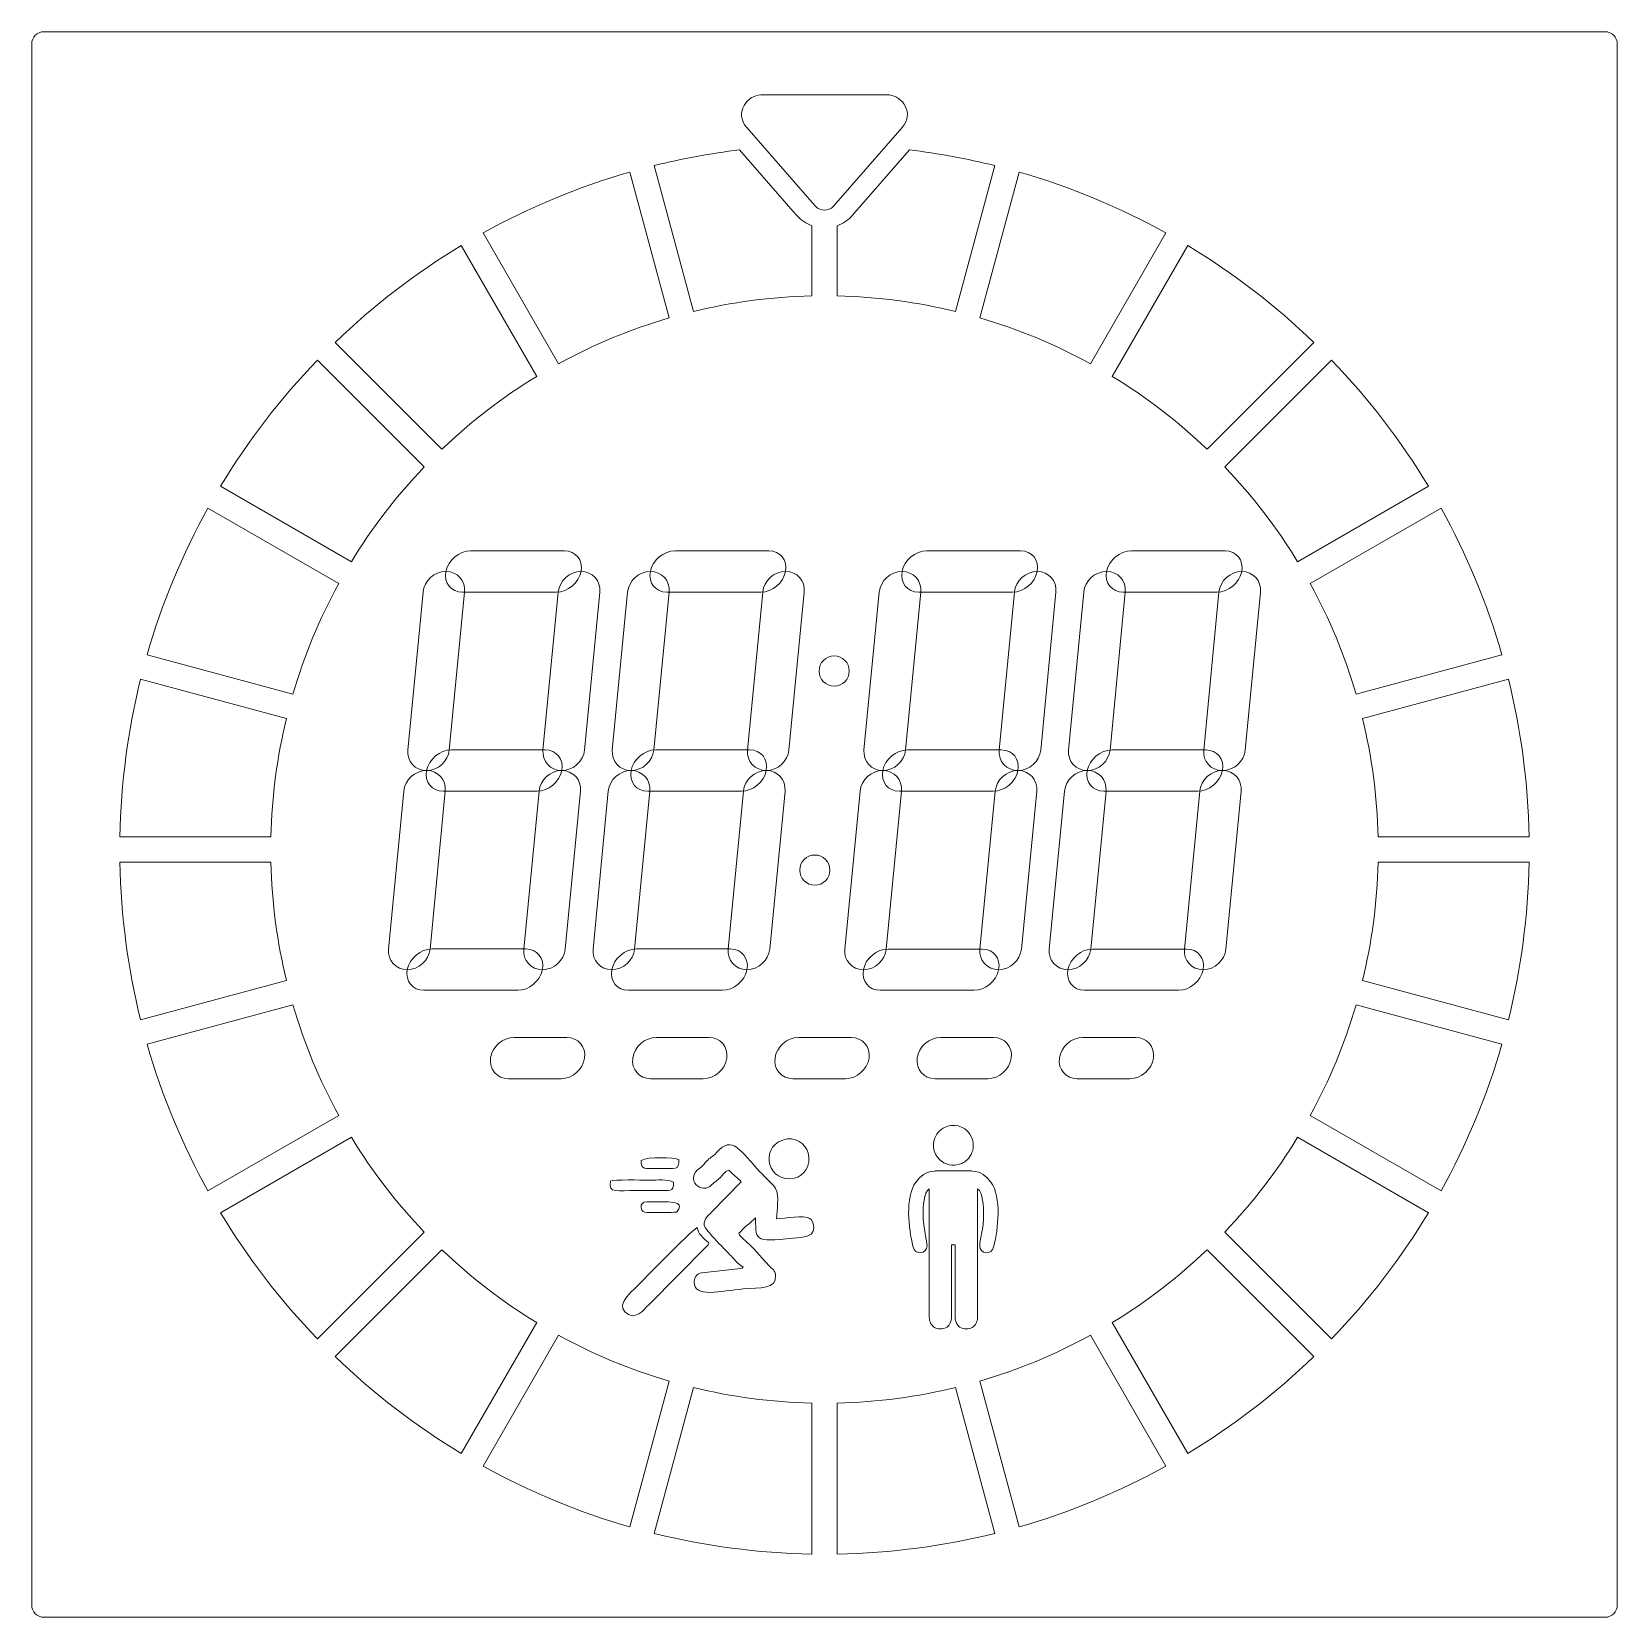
# Model space of a CAD drawing. Header units: millimetres. Extents: x 0 to 31.5, y 0 to 31.5.
import ezdxf

# ---------------------------------------------------------------- set-up
doc = ezdxf.new("R2010")
doc.units = ezdxf.units.MM
doc.header["$MEASUREMENT"] = 0
doc.layers.add('CAMADA_1', color=7, linetype='Continuous')

msp = doc.modelspace()

# ---------------------------------------------------------------- linework, layer by layer
at = {"layer": 'CAMADA_1', "lineweight": 9}
for centre in [(15.9417, 18.799), (15.5583, 14.8437)]:
    msp.add_ellipse(centre, major_axis=(0, 0.3), ratio=1, dxfattribs=at)
for points, knots in [([(0.2423, 31.5), (0.2423, 31.5), (31.2577, 31.5), (31.2577, 31.5), (31.2577, 31.5), (31.3912, 31.5), (31.5, 31.3912), (31.5, 31.2577), (31.5, 31.2577), (31.5, 31.2577), (31.5, 0.2423), (31.5, 0.2423), (31.5, 0.2423), (31.5, 0.1088), (31.3912, 0), (31.2577, 0), (31.2577, 0), (31.2577, 0), (0.2423, 0), (0.2423, 0), (0.2423, 0), (0.1088, 0), (0, 0.1088), (0, 0.2423), (0, 0.2423), (0, 0.2423), (0, 31.2577), (0, 31.2577), (0, 31.2577), (0, 31.3912), (0.1088, 31.5), (0.2423, 31.5)], [0, 0, 0, 0, 0.1111111, 0.1111111, 0.1111111, 0.1111111, 0.2222222, 0.2222222, 0.2222222, 0.2222222, 0.3333333, 0.3333333, 0.3333333, 0.3333333, 0.4444444, 0.4444444, 0.4444444, 0.4444444, 0.5555556, 0.5555556, 0.5555556, 0.5555556, 0.6666667, 0.6666667, 0.6666667, 0.6666667, 0.7777778, 0.7777778, 0.7777778, 0.7777778, 1, 1, 1, 1]), ([(14.2058, 29.596), (14.2058, 29.596), (15.5067, 28.1054), (15.5067, 28.1054), (15.5067, 28.1054), (15.5067, 28.1054), (15.5725, 28.0312), (15.5725, 28.0312), (15.5725, 28.0312), (15.621, 27.9766), (15.6863, 27.9521), (15.75, 27.9576), (15.75, 27.9576), (15.8137, 27.9521), (15.8796, 27.9762), (15.9275, 28.0312), (15.9275, 28.0312), (15.9275, 28.0312), (17.2942, 29.5972), (17.2942, 29.5972), (17.2942, 29.5972), (17.5453, 29.8849), (17.2879, 30.2212), (17.0433, 30.2435), (17.0433, 30.2435), (17.0433, 30.2435), (14.6234, 30.2435), (14.6234, 30.2435), (14.6234, 30.2435), (14.6234, 30.2435), (14.4822, 30.2435), (14.4822, 30.2435), (14.4822, 30.2435), (14.2306, 30.2435), (13.946, 29.8937), (14.2058, 29.596)], [0, 0, 0, 0, 0.1, 0.1, 0.1, 0.1, 0.2, 0.2, 0.2, 0.2, 0.3, 0.3, 0.3, 0.3, 0.4, 0.4, 0.4, 0.4, 0.5, 0.5, 0.5, 0.5, 0.6, 0.6, 0.6, 0.6, 0.7, 0.7, 0.7, 0.7, 0.8, 0.8, 0.8, 0.8, 1, 1, 1, 1]), ([(13.1448, 25.9421), (13.9022, 26.1263), (14.6903, 26.2319), (15.5, 26.2501), (15.5, 26.2501), (15.5, 26.2501), (15.5, 27.6463), (15.5, 27.6463), (15.5, 27.6463), (15.3854, 27.6864), (15.2815, 27.7558), (15.1984, 27.8495), (15.1984, 27.8495), (15.1984, 27.8495), (15.13, 27.9266), (15.13, 27.9266), (15.13, 27.9266), (15.13, 27.9266), (14.0611, 29.1514), (14.0611, 29.1514), (14.0611, 29.1514), (13.4852, 29.0822), (12.9201, 28.978), (12.368, 28.841), (12.368, 28.841), (12.368, 28.841), (13.1448, 25.9421), (13.1448, 25.9421)], [0, 0, 0, 0, 0.125, 0.125, 0.125, 0.125, 0.25, 0.25, 0.25, 0.25, 0.375, 0.375, 0.375, 0.375, 0.5, 0.5, 0.5, 0.5, 0.625, 0.625, 0.625, 0.625, 0.75, 0.75, 0.75, 0.75, 1, 1, 1, 1]), ([(16, 26.2501), (16.8098, 26.232), (17.5978, 26.1261), (18.3553, 25.9421), (18.3553, 25.9421), (18.3553, 25.9421), (19.132, 28.841), (19.132, 28.841), (19.132, 28.841), (18.5795, 28.978), (18.0142, 29.0823), (17.438, 29.1515), (17.438, 29.1515), (17.438, 29.1515), (16.3042, 27.8524), (16.3042, 27.8524), (16.3042, 27.8524), (16.221, 27.757), (16.1159, 27.6865), (16, 27.6461), (16, 27.6461), (16, 27.6461), (16, 26.2501), (16, 26.2501)], [0, 0, 0, 0, 0.1428571, 0.1428571, 0.1428571, 0.1428571, 0.2857143, 0.2857143, 0.2857143, 0.2857143, 0.4285714, 0.4285714, 0.4285714, 0.4285714, 0.5714286, 0.5714286, 0.5714286, 0.5714286, 0.7142857, 0.7142857, 0.7142857, 0.7142857, 1, 1, 1, 1]), ([(8.9668, 27.5021), (9.8816, 28.0099), (10.8591, 28.4182), (11.8848, 28.7125), (11.8848, 28.7125), (11.8848, 28.7125), (12.6616, 25.8131), (12.6616, 25.8131), (12.6616, 25.8131), (11.8919, 25.5883), (11.157, 25.282), (10.4671, 24.9035), (10.4671, 24.9035), (10.4671, 24.9035), (8.9668, 27.5021), (8.9668, 27.5021)], [0, 0, 0, 0, 0.2, 0.2, 0.2, 0.2, 0.4, 0.4, 0.4, 0.4, 0.6, 0.6, 0.6, 0.6, 1, 1, 1, 1]), ([(19.6152, 28.7125), (20.6411, 28.4185), (21.6184, 28.0097), (22.5332, 27.5021), (22.5332, 27.5021), (22.5332, 27.5021), (21.0329, 24.9035), (21.0329, 24.9035), (21.0329, 24.9035), (20.343, 25.2819), (19.6082, 25.5884), (18.8384, 25.8131), (18.8384, 25.8131), (18.8384, 25.8131), (19.6152, 28.7125), (19.6152, 28.7125)], [0, 0, 0, 0, 0.2, 0.2, 0.2, 0.2, 0.4, 0.4, 0.4, 0.4, 0.6, 0.6, 0.6, 0.6, 1, 1, 1, 1]), ([(6.0293, 25.3275), (6.787, 26.0588), (7.6269, 26.7053), (8.5338, 27.2521), (8.5338, 27.2521), (8.5338, 27.2521), (10.0342, 24.6534), (10.0342, 24.6534), (10.0342, 24.6534), (9.3545, 24.2391), (8.723, 23.7532), (8.1507, 23.2061), (8.1507, 23.2061), (8.1507, 23.2061), (6.0293, 25.3275), (6.0293, 25.3275)], [0, 0, 0, 0, 0.2, 0.2, 0.2, 0.2, 0.4, 0.4, 0.4, 0.4, 0.6, 0.6, 0.6, 0.6, 1, 1, 1, 1]), ([(22.9662, 27.2521), (23.8732, 26.7055), (24.7129, 26.0588), (25.4707, 25.3275), (25.4707, 25.3275), (25.4707, 25.3275), (23.3493, 23.2061), (23.3493, 23.2061), (23.3493, 23.2061), (22.7769, 23.7532), (22.1456, 24.2392), (21.4658, 24.6534), (21.4658, 24.6534), (21.4658, 24.6534), (22.9662, 27.2521), (22.9662, 27.2521)], [0, 0, 0, 0, 0.2, 0.2, 0.2, 0.2, 0.4, 0.4, 0.4, 0.4, 0.6, 0.6, 0.6, 0.6, 1, 1, 1, 1]), ([(3.7512, 22.4695), (4.2978, 23.3765), (4.9445, 24.2162), (5.6758, 24.974), (5.6758, 24.974), (5.6758, 24.974), (7.7972, 22.8526), (7.7972, 22.8526), (7.7972, 22.8526), (7.2501, 22.2802), (6.7641, 21.6489), (6.3499, 20.9691), (6.3499, 20.9691), (6.3499, 20.9691), (3.7512, 22.4695), (3.7512, 22.4695)], [0, 0, 0, 0, 0.2, 0.2, 0.2, 0.2, 0.4, 0.4, 0.4, 0.4, 0.6, 0.6, 0.6, 0.6, 1, 1, 1, 1]), ([(25.8242, 24.974), (26.5555, 24.2163), (27.202, 23.3764), (27.7488, 22.4695), (27.7488, 22.4695), (27.7488, 22.4695), (25.1501, 20.9691), (25.1501, 20.9691), (25.1501, 20.9691), (24.7358, 21.6488), (24.2499, 22.2803), (23.7028, 22.8526), (23.7028, 22.8526), (23.7028, 22.8526), (25.8242, 24.974), (25.8242, 24.974)], [0, 0, 0, 0, 0.2, 0.2, 0.2, 0.2, 0.4, 0.4, 0.4, 0.4, 0.6, 0.6, 0.6, 0.6, 1, 1, 1, 1]), ([(2.2908, 19.1185), (2.5848, 20.1444), (2.9936, 21.1217), (3.5012, 22.0365), (3.5012, 22.0365), (3.5012, 22.0365), (6.0998, 20.5362), (6.0998, 20.5362), (6.0998, 20.5362), (5.7214, 19.8463), (5.4149, 19.1114), (5.1902, 18.3416), (5.1902, 18.3416), (5.1902, 18.3416), (2.2908, 19.1185), (2.2908, 19.1185)], [0, 0, 0, 0, 0.2, 0.2, 0.2, 0.2, 0.4, 0.4, 0.4, 0.4, 0.6, 0.6, 0.6, 0.6, 1, 1, 1, 1]), ([(27.9988, 22.0365), (28.5066, 21.1217), (28.9149, 20.1443), (29.2092, 19.1185), (29.2092, 19.1185), (29.2092, 19.1185), (26.3098, 18.3416), (26.3098, 18.3416), (26.3098, 18.3416), (26.0849, 19.1113), (25.7787, 19.8463), (25.4002, 20.5362), (25.4002, 20.5362), (25.4002, 20.5362), (27.9988, 22.0365), (27.9988, 22.0365)], [0, 0, 0, 0, 0.2, 0.2, 0.2, 0.2, 0.4, 0.4, 0.4, 0.4, 0.6, 0.6, 0.6, 0.6, 1, 1, 1, 1]), ([(8.7186, 21.1873), (8.7186, 21.1873), (10.5832, 21.1873), (10.5832, 21.1873), (10.5832, 21.1873), (10.8089, 21.1873), (10.9574, 21.0026), (10.9133, 20.777), (10.9133, 20.777), (10.9133, 20.777), (10.9133, 20.7768), (10.9133, 20.7768), (10.9133, 20.7768), (10.8691, 20.551), (10.6484, 20.3665), (10.4227, 20.3665), (10.4227, 20.3665), (10.4227, 20.3665), (8.5581, 20.3665), (8.5581, 20.3665), (8.5581, 20.3665), (8.3324, 20.3665), (8.1839, 20.551), (8.228, 20.7768), (8.228, 20.7768), (8.228, 20.7768), (8.228, 20.777), (8.228, 20.777), (8.228, 20.777), (8.2722, 21.0026), (8.4929, 21.1873), (8.7186, 21.1873)], [0, 0, 0, 0, 0.1111111, 0.1111111, 0.1111111, 0.1111111, 0.2222222, 0.2222222, 0.2222222, 0.2222222, 0.3333333, 0.3333333, 0.3333333, 0.3333333, 0.4444444, 0.4444444, 0.4444444, 0.4444444, 0.5555556, 0.5555556, 0.5555556, 0.5555556, 0.6666667, 0.6666667, 0.6666667, 0.6666667, 0.7777778, 0.7777778, 0.7777778, 0.7777778, 1, 1, 1, 1]), ([(12.7814, 21.1873), (12.7814, 21.1873), (14.646, 21.1873), (14.646, 21.1873), (14.646, 21.1873), (14.8717, 21.1873), (15.0202, 21.0026), (14.9761, 20.777), (14.9761, 20.777), (14.9761, 20.777), (14.9761, 20.7768), (14.9761, 20.7768), (14.9761, 20.7768), (14.9319, 20.551), (14.7112, 20.3665), (14.4855, 20.3665), (14.4855, 20.3665), (14.4855, 20.3665), (12.6209, 20.3665), (12.6209, 20.3665), (12.6209, 20.3665), (12.3952, 20.3665), (12.2467, 20.551), (12.2908, 20.7768), (12.2908, 20.7768), (12.2908, 20.7768), (12.2908, 20.777), (12.2908, 20.777), (12.2908, 20.777), (12.335, 21.0026), (12.5557, 21.1873), (12.7814, 21.1873)], [0, 0, 0, 0, 0.1111111, 0.1111111, 0.1111111, 0.1111111, 0.2222222, 0.2222222, 0.2222222, 0.2222222, 0.3333333, 0.3333333, 0.3333333, 0.3333333, 0.4444444, 0.4444444, 0.4444444, 0.4444444, 0.5555556, 0.5555556, 0.5555556, 0.5555556, 0.6666667, 0.6666667, 0.6666667, 0.6666667, 0.7777778, 0.7777778, 0.7777778, 0.7777778, 1, 1, 1, 1]), ([(17.7814, 21.1871), (17.7814, 21.1871), (19.646, 21.1871), (19.646, 21.1871), (19.646, 21.1871), (19.8717, 21.1871), (20.0202, 21.0024), (19.9761, 20.7768), (19.9761, 20.7768), (19.9761, 20.7768), (19.9761, 20.7766), (19.9761, 20.7766), (19.9761, 20.7766), (19.9319, 20.5508), (19.7112, 20.3663), (19.4855, 20.3663), (19.4855, 20.3663), (19.4855, 20.3663), (17.6209, 20.3663), (17.6209, 20.3663), (17.6209, 20.3663), (17.3952, 20.3663), (17.2467, 20.5508), (17.2908, 20.7766), (17.2908, 20.7766), (17.2908, 20.7766), (17.2908, 20.7768), (17.2908, 20.7768), (17.2908, 20.7768), (17.335, 21.0024), (17.5557, 21.1871), (17.7814, 21.1871)], [0, 0, 0, 0, 0.1111111, 0.1111111, 0.1111111, 0.1111111, 0.2222222, 0.2222222, 0.2222222, 0.2222222, 0.3333333, 0.3333333, 0.3333333, 0.3333333, 0.4444444, 0.4444444, 0.4444444, 0.4444444, 0.5555556, 0.5555556, 0.5555556, 0.5555556, 0.6666667, 0.6666667, 0.6666667, 0.6666667, 0.7777778, 0.7777778, 0.7777778, 0.7777778, 1, 1, 1, 1]), ([(21.8442, 21.1871), (21.8442, 21.1871), (23.7088, 21.1871), (23.7088, 21.1871), (23.7088, 21.1871), (23.9345, 21.1871), (24.083, 21.0024), (24.0389, 20.7768), (24.0389, 20.7768), (24.0389, 20.7768), (24.0389, 20.7766), (24.0389, 20.7766), (24.0389, 20.7766), (23.9947, 20.5508), (23.774, 20.3663), (23.5483, 20.3663), (23.5483, 20.3663), (23.5483, 20.3663), (21.6837, 20.3663), (21.6837, 20.3663), (21.6837, 20.3663), (21.458, 20.3663), (21.3095, 20.5508), (21.3536, 20.7766), (21.3536, 20.7766), (21.3536, 20.7766), (21.3536, 20.7768), (21.3536, 20.7768), (21.3536, 20.7768), (21.3978, 21.0024), (21.6185, 21.1871), (21.8442, 21.1871)], [0, 0, 0, 0, 0.1111111, 0.1111111, 0.1111111, 0.1111111, 0.2222222, 0.2222222, 0.2222222, 0.2222222, 0.3333333, 0.3333333, 0.3333333, 0.3333333, 0.4444444, 0.4444444, 0.4444444, 0.4444444, 0.5555556, 0.5555556, 0.5555556, 0.5555556, 0.6666667, 0.6666667, 0.6666667, 0.6666667, 0.7777778, 0.7777778, 0.7777778, 0.7777778, 1, 1, 1, 1]), ([(7.4718, 17.23), (7.4718, 17.23), (7.776, 20.3685), (7.776, 20.3685), (7.776, 20.3685), (7.7978, 20.5932), (8.0011, 20.777), (8.2278, 20.777), (8.2278, 20.777), (8.2278, 20.777), (8.228, 20.777), (8.228, 20.777), (8.228, 20.777), (8.4549, 20.777), (8.6224, 20.5932), (8.6006, 20.3685), (8.6006, 20.3685), (8.6006, 20.3685), (8.2964, 17.23), (8.2964, 17.23), (8.2964, 17.23), (8.2746, 17.0052), (8.0714, 16.8215), (7.8446, 16.8215), (7.8446, 16.8215), (7.8446, 16.8215), (7.8444, 16.8215), (7.8444, 16.8215), (7.8444, 16.8215), (7.6177, 16.8215), (7.45, 17.0052), (7.4718, 17.23)], [0, 0, 0, 0, 0.1111111, 0.1111111, 0.1111111, 0.1111111, 0.2222222, 0.2222222, 0.2222222, 0.2222222, 0.3333333, 0.3333333, 0.3333333, 0.3333333, 0.4444444, 0.4444444, 0.4444444, 0.4444444, 0.5555556, 0.5555556, 0.5555556, 0.5555556, 0.6666667, 0.6666667, 0.6666667, 0.6666667, 0.7777778, 0.7777778, 0.7777778, 0.7777778, 1, 1, 1, 1]), ([(10.1573, 17.2298), (10.1573, 17.2298), (10.4615, 20.3683), (10.4615, 20.3683), (10.4615, 20.3683), (10.4833, 20.593), (10.6866, 20.7768), (10.9133, 20.7768), (10.9133, 20.7768), (10.9133, 20.7768), (10.9135, 20.7768), (10.9135, 20.7768), (10.9135, 20.7768), (11.1404, 20.7768), (11.3079, 20.593), (11.2861, 20.3683), (11.2861, 20.3683), (11.2861, 20.3683), (10.9819, 17.2298), (10.9819, 17.2298), (10.9819, 17.2298), (10.9601, 17.005), (10.7569, 16.8213), (10.5301, 16.8213), (10.5301, 16.8213), (10.5301, 16.8213), (10.5299, 16.8213), (10.5299, 16.8213), (10.5299, 16.8213), (10.3032, 16.8213), (10.1355, 17.005), (10.1573, 17.2298)], [0, 0, 0, 0, 0.1111111, 0.1111111, 0.1111111, 0.1111111, 0.2222222, 0.2222222, 0.2222222, 0.2222222, 0.3333333, 0.3333333, 0.3333333, 0.3333333, 0.4444444, 0.4444444, 0.4444444, 0.4444444, 0.5555556, 0.5555556, 0.5555556, 0.5555556, 0.6666667, 0.6666667, 0.6666667, 0.6666667, 0.7777778, 0.7777778, 0.7777778, 0.7777778, 1, 1, 1, 1]), ([(11.5346, 17.23), (11.5346, 17.23), (11.8388, 20.3685), (11.8388, 20.3685), (11.8388, 20.3685), (11.8606, 20.5932), (12.0639, 20.777), (12.2906, 20.777), (12.2906, 20.777), (12.2906, 20.777), (12.2908, 20.777), (12.2908, 20.777), (12.2908, 20.777), (12.5177, 20.777), (12.6852, 20.5932), (12.6634, 20.3685), (12.6634, 20.3685), (12.6634, 20.3685), (12.3592, 17.23), (12.3592, 17.23), (12.3592, 17.23), (12.3374, 17.0052), (12.1342, 16.8215), (11.9074, 16.8215), (11.9074, 16.8215), (11.9074, 16.8215), (11.9072, 16.8215), (11.9072, 16.8215), (11.9072, 16.8215), (11.6805, 16.8215), (11.5128, 17.0052), (11.5346, 17.23)], [0, 0, 0, 0, 0.1111111, 0.1111111, 0.1111111, 0.1111111, 0.2222222, 0.2222222, 0.2222222, 0.2222222, 0.3333333, 0.3333333, 0.3333333, 0.3333333, 0.4444444, 0.4444444, 0.4444444, 0.4444444, 0.5555556, 0.5555556, 0.5555556, 0.5555556, 0.6666667, 0.6666667, 0.6666667, 0.6666667, 0.7777778, 0.7777778, 0.7777778, 0.7777778, 1, 1, 1, 1]), ([(14.2201, 17.2298), (14.2201, 17.2298), (14.5243, 20.3683), (14.5243, 20.3683), (14.5243, 20.3683), (14.5461, 20.593), (14.7494, 20.7768), (14.9761, 20.7768), (14.9761, 20.7768), (14.9761, 20.7768), (14.9763, 20.7768), (14.9763, 20.7768), (14.9763, 20.7768), (15.2032, 20.7768), (15.3707, 20.593), (15.3489, 20.3683), (15.3489, 20.3683), (15.3489, 20.3683), (15.0447, 17.2298), (15.0447, 17.2298), (15.0447, 17.2298), (15.0229, 17.005), (14.8197, 16.8213), (14.5929, 16.8213), (14.5929, 16.8213), (14.5929, 16.8213), (14.5927, 16.8213), (14.5927, 16.8213), (14.5927, 16.8213), (14.366, 16.8213), (14.1983, 17.005), (14.2201, 17.2298)], [0, 0, 0, 0, 0.1111111, 0.1111111, 0.1111111, 0.1111111, 0.2222222, 0.2222222, 0.2222222, 0.2222222, 0.3333333, 0.3333333, 0.3333333, 0.3333333, 0.4444444, 0.4444444, 0.4444444, 0.4444444, 0.5555556, 0.5555556, 0.5555556, 0.5555556, 0.6666667, 0.6666667, 0.6666667, 0.6666667, 0.7777778, 0.7777778, 0.7777778, 0.7777778, 1, 1, 1, 1]), ([(16.5346, 17.2298), (16.5346, 17.2298), (16.8388, 20.3683), (16.8388, 20.3683), (16.8388, 20.3683), (16.8606, 20.593), (17.0639, 20.7768), (17.2906, 20.7768), (17.2906, 20.7768), (17.2906, 20.7768), (17.2908, 20.7768), (17.2908, 20.7768), (17.2908, 20.7768), (17.5177, 20.7768), (17.6852, 20.593), (17.6634, 20.3683), (17.6634, 20.3683), (17.6634, 20.3683), (17.3592, 17.2298), (17.3592, 17.2298), (17.3592, 17.2298), (17.3374, 17.005), (17.1342, 16.8213), (16.9074, 16.8213), (16.9074, 16.8213), (16.9074, 16.8213), (16.9072, 16.8213), (16.9072, 16.8213), (16.9072, 16.8213), (16.6805, 16.8213), (16.5128, 17.005), (16.5346, 17.2298)], [0, 0, 0, 0, 0.1111111, 0.1111111, 0.1111111, 0.1111111, 0.2222222, 0.2222222, 0.2222222, 0.2222222, 0.3333333, 0.3333333, 0.3333333, 0.3333333, 0.4444444, 0.4444444, 0.4444444, 0.4444444, 0.5555556, 0.5555556, 0.5555556, 0.5555556, 0.6666667, 0.6666667, 0.6666667, 0.6666667, 0.7777778, 0.7777778, 0.7777778, 0.7777778, 1, 1, 1, 1]), ([(19.2201, 17.2296), (19.2201, 17.2296), (19.5243, 20.3681), (19.5243, 20.3681), (19.5243, 20.3681), (19.5461, 20.5928), (19.7494, 20.7766), (19.9761, 20.7766), (19.9761, 20.7766), (19.9761, 20.7766), (19.9763, 20.7766), (19.9763, 20.7766), (19.9763, 20.7766), (20.2032, 20.7766), (20.3707, 20.5928), (20.3489, 20.3681), (20.3489, 20.3681), (20.3489, 20.3681), (20.0447, 17.2296), (20.0447, 17.2296), (20.0447, 17.2296), (20.0229, 17.0048), (19.8197, 16.8211), (19.5929, 16.8211), (19.5929, 16.8211), (19.5929, 16.8211), (19.5927, 16.8211), (19.5927, 16.8211), (19.5927, 16.8211), (19.366, 16.8211), (19.1983, 17.0048), (19.2201, 17.2296)], [0, 0, 0, 0, 0.1111111, 0.1111111, 0.1111111, 0.1111111, 0.2222222, 0.2222222, 0.2222222, 0.2222222, 0.3333333, 0.3333333, 0.3333333, 0.3333333, 0.4444444, 0.4444444, 0.4444444, 0.4444444, 0.5555556, 0.5555556, 0.5555556, 0.5555556, 0.6666667, 0.6666667, 0.6666667, 0.6666667, 0.7777778, 0.7777778, 0.7777778, 0.7777778, 1, 1, 1, 1]), ([(20.5974, 17.2298), (20.5974, 17.2298), (20.9016, 20.3683), (20.9016, 20.3683), (20.9016, 20.3683), (20.9234, 20.593), (21.1267, 20.7768), (21.3534, 20.7768), (21.3534, 20.7768), (21.3534, 20.7768), (21.3536, 20.7768), (21.3536, 20.7768), (21.3536, 20.7768), (21.5805, 20.7768), (21.748, 20.593), (21.7262, 20.3683), (21.7262, 20.3683), (21.7262, 20.3683), (21.422, 17.2298), (21.422, 17.2298), (21.422, 17.2298), (21.4002, 17.005), (21.197, 16.8213), (20.9702, 16.8213), (20.9702, 16.8213), (20.9702, 16.8213), (20.97, 16.8213), (20.97, 16.8213), (20.97, 16.8213), (20.7433, 16.8213), (20.5756, 17.005), (20.5974, 17.2298)], [0, 0, 0, 0, 0.1111111, 0.1111111, 0.1111111, 0.1111111, 0.2222222, 0.2222222, 0.2222222, 0.2222222, 0.3333333, 0.3333333, 0.3333333, 0.3333333, 0.4444444, 0.4444444, 0.4444444, 0.4444444, 0.5555556, 0.5555556, 0.5555556, 0.5555556, 0.6666667, 0.6666667, 0.6666667, 0.6666667, 0.7777778, 0.7777778, 0.7777778, 0.7777778, 1, 1, 1, 1]), ([(23.2829, 17.2296), (23.2829, 17.2296), (23.5871, 20.3681), (23.5871, 20.3681), (23.5871, 20.3681), (23.6089, 20.5928), (23.8122, 20.7766), (24.0389, 20.7766), (24.0389, 20.7766), (24.0389, 20.7766), (24.0391, 20.7766), (24.0391, 20.7766), (24.0391, 20.7766), (24.266, 20.7766), (24.4335, 20.5928), (24.4117, 20.3681), (24.4117, 20.3681), (24.4117, 20.3681), (24.1075, 17.2296), (24.1075, 17.2296), (24.1075, 17.2296), (24.0857, 17.0048), (23.8825, 16.8211), (23.6557, 16.8211), (23.6557, 16.8211), (23.6557, 16.8211), (23.6555, 16.8211), (23.6555, 16.8211), (23.6555, 16.8211), (23.4288, 16.8211), (23.2611, 17.0048), (23.2829, 17.2296)], [0, 0, 0, 0, 0.1111111, 0.1111111, 0.1111111, 0.1111111, 0.2222222, 0.2222222, 0.2222222, 0.2222222, 0.3333333, 0.3333333, 0.3333333, 0.3333333, 0.4444444, 0.4444444, 0.4444444, 0.4444444, 0.5555556, 0.5555556, 0.5555556, 0.5555556, 0.6666667, 0.6666667, 0.6666667, 0.6666667, 0.7777778, 0.7777778, 0.7777778, 0.7777778, 1, 1, 1, 1]), ([(1.7532, 15.5033), (1.7721, 16.5815), (1.9129, 17.6298), (2.1623, 18.6353), (2.1623, 18.6353), (2.1623, 18.6353), (5.0612, 17.8585), (5.0612, 17.8585), (5.0612, 17.8585), (4.8772, 17.101), (4.7713, 16.3131), (4.7532, 15.5033), (4.7532, 15.5033), (4.7532, 15.5033), (1.7532, 15.5033), (1.7532, 15.5033)], [0, 0, 0, 0, 0.2, 0.2, 0.2, 0.2, 0.4, 0.4, 0.4, 0.4, 0.6, 0.6, 0.6, 0.6, 1, 1, 1, 1]), ([(29.3377, 18.6353), (29.5872, 17.6298), (29.7278, 16.5813), (29.7468, 15.5033), (29.7468, 15.5033), (29.7468, 15.5033), (26.7468, 15.5033), (26.7468, 15.5033), (26.7468, 15.5033), (26.7286, 16.313), (26.623, 17.1011), (26.4388, 17.8585), (26.4388, 17.8585), (26.4388, 17.8585), (29.3377, 18.6353), (29.3377, 18.6353)], [0, 0, 0, 0, 0.2, 0.2, 0.2, 0.2, 0.4, 0.4, 0.4, 0.4, 0.6, 0.6, 0.6, 0.6, 1, 1, 1, 1]), ([(8.3352, 17.232), (8.3352, 17.232), (10.1998, 17.232), (10.1998, 17.232), (10.1998, 17.232), (10.4255, 17.232), (10.574, 17.0473), (10.5299, 16.8217), (10.5299, 16.8217), (10.5299, 16.8217), (10.5299, 16.8215), (10.5299, 16.8215), (10.5299, 16.8215), (10.4857, 16.5957), (10.265, 16.4112), (10.0393, 16.4112), (10.0393, 16.4112), (10.0393, 16.4112), (8.1747, 16.4112), (8.1747, 16.4112), (8.1747, 16.4112), (7.949, 16.4112), (7.8005, 16.5957), (7.8446, 16.8215), (7.8446, 16.8215), (7.8446, 16.8215), (7.8446, 16.8217), (7.8446, 16.8217), (7.8446, 16.8217), (7.8888, 17.0473), (8.1095, 17.232), (8.3352, 17.232)], [0, 0, 0, 0, 0.1111111, 0.1111111, 0.1111111, 0.1111111, 0.2222222, 0.2222222, 0.2222222, 0.2222222, 0.3333333, 0.3333333, 0.3333333, 0.3333333, 0.4444444, 0.4444444, 0.4444444, 0.4444444, 0.5555556, 0.5555556, 0.5555556, 0.5555556, 0.6666667, 0.6666667, 0.6666667, 0.6666667, 0.7777778, 0.7777778, 0.7777778, 0.7777778, 1, 1, 1, 1]), ([(12.398, 17.232), (12.398, 17.232), (14.2626, 17.232), (14.2626, 17.232), (14.2626, 17.232), (14.4883, 17.232), (14.6368, 17.0473), (14.5927, 16.8217), (14.5927, 16.8217), (14.5927, 16.8217), (14.5927, 16.8215), (14.5927, 16.8215), (14.5927, 16.8215), (14.5485, 16.5957), (14.3278, 16.4112), (14.1021, 16.4112), (14.1021, 16.4112), (14.1021, 16.4112), (12.2375, 16.4112), (12.2375, 16.4112), (12.2375, 16.4112), (12.0118, 16.4112), (11.8633, 16.5957), (11.9074, 16.8215), (11.9074, 16.8215), (11.9074, 16.8215), (11.9074, 16.8217), (11.9074, 16.8217), (11.9074, 16.8217), (11.9516, 17.0473), (12.1723, 17.232), (12.398, 17.232)], [0, 0, 0, 0, 0.1111111, 0.1111111, 0.1111111, 0.1111111, 0.2222222, 0.2222222, 0.2222222, 0.2222222, 0.3333333, 0.3333333, 0.3333333, 0.3333333, 0.4444444, 0.4444444, 0.4444444, 0.4444444, 0.5555556, 0.5555556, 0.5555556, 0.5555556, 0.6666667, 0.6666667, 0.6666667, 0.6666667, 0.7777778, 0.7777778, 0.7777778, 0.7777778, 1, 1, 1, 1]), ([(17.398, 17.2318), (17.398, 17.2318), (19.2626, 17.2318), (19.2626, 17.2318), (19.2626, 17.2318), (19.4883, 17.2318), (19.6368, 17.0471), (19.5927, 16.8215), (19.5927, 16.8215), (19.5927, 16.8215), (19.5927, 16.8213), (19.5927, 16.8213), (19.5927, 16.8213), (19.5485, 16.5955), (19.3278, 16.411), (19.1021, 16.411), (19.1021, 16.411), (19.1021, 16.411), (17.2375, 16.411), (17.2375, 16.411), (17.2375, 16.411), (17.0118, 16.411), (16.8633, 16.5955), (16.9074, 16.8213), (16.9074, 16.8213), (16.9074, 16.8213), (16.9074, 16.8215), (16.9074, 16.8215), (16.9074, 16.8215), (16.9516, 17.0471), (17.1723, 17.2318), (17.398, 17.2318)], [0, 0, 0, 0, 0.1111111, 0.1111111, 0.1111111, 0.1111111, 0.2222222, 0.2222222, 0.2222222, 0.2222222, 0.3333333, 0.3333333, 0.3333333, 0.3333333, 0.4444444, 0.4444444, 0.4444444, 0.4444444, 0.5555556, 0.5555556, 0.5555556, 0.5555556, 0.6666667, 0.6666667, 0.6666667, 0.6666667, 0.7777778, 0.7777778, 0.7777778, 0.7777778, 1, 1, 1, 1]), ([(21.4608, 17.2318), (21.4608, 17.2318), (23.3254, 17.2318), (23.3254, 17.2318), (23.3254, 17.2318), (23.5511, 17.2318), (23.6996, 17.0471), (23.6555, 16.8215), (23.6555, 16.8215), (23.6555, 16.8215), (23.6555, 16.8213), (23.6555, 16.8213), (23.6555, 16.8213), (23.6113, 16.5955), (23.3906, 16.411), (23.1649, 16.411), (23.1649, 16.411), (23.1649, 16.411), (21.3003, 16.411), (21.3003, 16.411), (21.3003, 16.411), (21.0746, 16.411), (20.9261, 16.5955), (20.9702, 16.8213), (20.9702, 16.8213), (20.9702, 16.8213), (20.9702, 16.8215), (20.9702, 16.8215), (20.9702, 16.8215), (21.0144, 17.0471), (21.2351, 17.2318), (21.4608, 17.2318)], [0, 0, 0, 0, 0.1111111, 0.1111111, 0.1111111, 0.1111111, 0.2222222, 0.2222222, 0.2222222, 0.2222222, 0.3333333, 0.3333333, 0.3333333, 0.3333333, 0.4444444, 0.4444444, 0.4444444, 0.4444444, 0.5555556, 0.5555556, 0.5555556, 0.5555556, 0.6666667, 0.6666667, 0.6666667, 0.6666667, 0.7777778, 0.7777778, 0.7777778, 0.7777778, 1, 1, 1, 1]), ([(7.0884, 13.2747), (7.0884, 13.2747), (7.3926, 16.4132), (7.3926, 16.4132), (7.3926, 16.4132), (7.4144, 16.6379), (7.6177, 16.8217), (7.8444, 16.8217), (7.8444, 16.8217), (7.8444, 16.8217), (7.8446, 16.8217), (7.8446, 16.8217), (7.8446, 16.8217), (8.0715, 16.8217), (8.239, 16.6379), (8.2172, 16.4132), (8.2172, 16.4132), (8.2172, 16.4132), (7.913, 13.2747), (7.913, 13.2747), (7.913, 13.2747), (7.8912, 13.0499), (7.688, 12.8662), (7.4612, 12.8662), (7.4612, 12.8662), (7.4612, 12.8662), (7.461, 12.8662), (7.461, 12.8662), (7.461, 12.8662), (7.2343, 12.8662), (7.0666, 13.0499), (7.0884, 13.2747)], [0, 0, 0, 0, 0.1111111, 0.1111111, 0.1111111, 0.1111111, 0.2222222, 0.2222222, 0.2222222, 0.2222222, 0.3333333, 0.3333333, 0.3333333, 0.3333333, 0.4444444, 0.4444444, 0.4444444, 0.4444444, 0.5555556, 0.5555556, 0.5555556, 0.5555556, 0.6666667, 0.6666667, 0.6666667, 0.6666667, 0.7777778, 0.7777778, 0.7777778, 0.7777778, 1, 1, 1, 1]), ([(9.7739, 13.2745), (9.7739, 13.2745), (10.0781, 16.413), (10.0781, 16.413), (10.0781, 16.413), (10.0999, 16.6377), (10.3032, 16.8215), (10.5299, 16.8215), (10.5299, 16.8215), (10.5299, 16.8215), (10.5301, 16.8215), (10.5301, 16.8215), (10.5301, 16.8215), (10.757, 16.8215), (10.9245, 16.6377), (10.9027, 16.413), (10.9027, 16.413), (10.9027, 16.413), (10.5985, 13.2745), (10.5985, 13.2745), (10.5985, 13.2745), (10.5767, 13.0497), (10.3735, 12.866), (10.1467, 12.866), (10.1467, 12.866), (10.1467, 12.866), (10.1465, 12.866), (10.1465, 12.866), (10.1465, 12.866), (9.9198, 12.866), (9.7521, 13.0497), (9.7739, 13.2745)], [0, 0, 0, 0, 0.1111111, 0.1111111, 0.1111111, 0.1111111, 0.2222222, 0.2222222, 0.2222222, 0.2222222, 0.3333333, 0.3333333, 0.3333333, 0.3333333, 0.4444444, 0.4444444, 0.4444444, 0.4444444, 0.5555556, 0.5555556, 0.5555556, 0.5555556, 0.6666667, 0.6666667, 0.6666667, 0.6666667, 0.7777778, 0.7777778, 0.7777778, 0.7777778, 1, 1, 1, 1]), ([(11.1512, 13.2747), (11.1512, 13.2747), (11.4554, 16.4132), (11.4554, 16.4132), (11.4554, 16.4132), (11.4772, 16.6379), (11.6805, 16.8217), (11.9072, 16.8217), (11.9072, 16.8217), (11.9072, 16.8217), (11.9074, 16.8217), (11.9074, 16.8217), (11.9074, 16.8217), (12.1343, 16.8217), (12.3018, 16.6379), (12.28, 16.4132), (12.28, 16.4132), (12.28, 16.4132), (11.9758, 13.2747), (11.9758, 13.2747), (11.9758, 13.2747), (11.954, 13.0499), (11.7508, 12.8662), (11.524, 12.8662), (11.524, 12.8662), (11.524, 12.8662), (11.5238, 12.8662), (11.5238, 12.8662), (11.5238, 12.8662), (11.2971, 12.8662), (11.1294, 13.0499), (11.1512, 13.2747)], [0, 0, 0, 0, 0.1111111, 0.1111111, 0.1111111, 0.1111111, 0.2222222, 0.2222222, 0.2222222, 0.2222222, 0.3333333, 0.3333333, 0.3333333, 0.3333333, 0.4444444, 0.4444444, 0.4444444, 0.4444444, 0.5555556, 0.5555556, 0.5555556, 0.5555556, 0.6666667, 0.6666667, 0.6666667, 0.6666667, 0.7777778, 0.7777778, 0.7777778, 0.7777778, 1, 1, 1, 1]), ([(13.8367, 13.2745), (13.8367, 13.2745), (14.1409, 16.413), (14.1409, 16.413), (14.1409, 16.413), (14.1627, 16.6377), (14.366, 16.8215), (14.5927, 16.8215), (14.5927, 16.8215), (14.5927, 16.8215), (14.5929, 16.8215), (14.5929, 16.8215), (14.5929, 16.8215), (14.8198, 16.8215), (14.9873, 16.6377), (14.9655, 16.413), (14.9655, 16.413), (14.9655, 16.413), (14.6613, 13.2745), (14.6613, 13.2745), (14.6613, 13.2745), (14.6395, 13.0497), (14.4363, 12.866), (14.2095, 12.866), (14.2095, 12.866), (14.2095, 12.866), (14.2093, 12.866), (14.2093, 12.866), (14.2093, 12.866), (13.9826, 12.866), (13.8149, 13.0497), (13.8367, 13.2745)], [0, 0, 0, 0, 0.1111111, 0.1111111, 0.1111111, 0.1111111, 0.2222222, 0.2222222, 0.2222222, 0.2222222, 0.3333333, 0.3333333, 0.3333333, 0.3333333, 0.4444444, 0.4444444, 0.4444444, 0.4444444, 0.5555556, 0.5555556, 0.5555556, 0.5555556, 0.6666667, 0.6666667, 0.6666667, 0.6666667, 0.7777778, 0.7777778, 0.7777778, 0.7777778, 1, 1, 1, 1]), ([(16.1512, 13.2745), (16.1512, 13.2745), (16.4554, 16.413), (16.4554, 16.413), (16.4554, 16.413), (16.4772, 16.6377), (16.6805, 16.8215), (16.9072, 16.8215), (16.9072, 16.8215), (16.9072, 16.8215), (16.9074, 16.8215), (16.9074, 16.8215), (16.9074, 16.8215), (17.1343, 16.8215), (17.3018, 16.6377), (17.28, 16.413), (17.28, 16.413), (17.28, 16.413), (16.9758, 13.2745), (16.9758, 13.2745), (16.9758, 13.2745), (16.954, 13.0497), (16.7508, 12.866), (16.524, 12.866), (16.524, 12.866), (16.524, 12.866), (16.5238, 12.866), (16.5238, 12.866), (16.5238, 12.866), (16.2971, 12.866), (16.1294, 13.0497), (16.1512, 13.2745)], [0, 0, 0, 0, 0.1111111, 0.1111111, 0.1111111, 0.1111111, 0.2222222, 0.2222222, 0.2222222, 0.2222222, 0.3333333, 0.3333333, 0.3333333, 0.3333333, 0.4444444, 0.4444444, 0.4444444, 0.4444444, 0.5555556, 0.5555556, 0.5555556, 0.5555556, 0.6666667, 0.6666667, 0.6666667, 0.6666667, 0.7777778, 0.7777778, 0.7777778, 0.7777778, 1, 1, 1, 1]), ([(18.8367, 13.2743), (18.8367, 13.2743), (19.1409, 16.4128), (19.1409, 16.4128), (19.1409, 16.4128), (19.1627, 16.6375), (19.366, 16.8213), (19.5927, 16.8213), (19.5927, 16.8213), (19.5927, 16.8213), (19.5929, 16.8213), (19.5929, 16.8213), (19.5929, 16.8213), (19.8198, 16.8213), (19.9873, 16.6375), (19.9655, 16.4128), (19.9655, 16.4128), (19.9655, 16.4128), (19.6613, 13.2743), (19.6613, 13.2743), (19.6613, 13.2743), (19.6395, 13.0495), (19.4363, 12.8658), (19.2095, 12.8658), (19.2095, 12.8658), (19.2095, 12.8658), (19.2093, 12.8658), (19.2093, 12.8658), (19.2093, 12.8658), (18.9826, 12.8658), (18.8149, 13.0495), (18.8367, 13.2743)], [0, 0, 0, 0, 0.1111111, 0.1111111, 0.1111111, 0.1111111, 0.2222222, 0.2222222, 0.2222222, 0.2222222, 0.3333333, 0.3333333, 0.3333333, 0.3333333, 0.4444444, 0.4444444, 0.4444444, 0.4444444, 0.5555556, 0.5555556, 0.5555556, 0.5555556, 0.6666667, 0.6666667, 0.6666667, 0.6666667, 0.7777778, 0.7777778, 0.7777778, 0.7777778, 1, 1, 1, 1]), ([(20.214, 13.2745), (20.214, 13.2745), (20.5182, 16.413), (20.5182, 16.413), (20.5182, 16.413), (20.54, 16.6377), (20.7433, 16.8215), (20.97, 16.8215), (20.97, 16.8215), (20.97, 16.8215), (20.9702, 16.8215), (20.9702, 16.8215), (20.9702, 16.8215), (21.1971, 16.8215), (21.3646, 16.6377), (21.3428, 16.413), (21.3428, 16.413), (21.3428, 16.413), (21.0386, 13.2745), (21.0386, 13.2745), (21.0386, 13.2745), (21.0168, 13.0497), (20.8136, 12.866), (20.5868, 12.866), (20.5868, 12.866), (20.5868, 12.866), (20.5866, 12.866), (20.5866, 12.866), (20.5866, 12.866), (20.3599, 12.866), (20.1922, 13.0497), (20.214, 13.2745)], [0, 0, 0, 0, 0.1111111, 0.1111111, 0.1111111, 0.1111111, 0.2222222, 0.2222222, 0.2222222, 0.2222222, 0.3333333, 0.3333333, 0.3333333, 0.3333333, 0.4444444, 0.4444444, 0.4444444, 0.4444444, 0.5555556, 0.5555556, 0.5555556, 0.5555556, 0.6666667, 0.6666667, 0.6666667, 0.6666667, 0.7777778, 0.7777778, 0.7777778, 0.7777778, 1, 1, 1, 1]), ([(22.8995, 13.2743), (22.8995, 13.2743), (23.2037, 16.4128), (23.2037, 16.4128), (23.2037, 16.4128), (23.2255, 16.6375), (23.4288, 16.8213), (23.6555, 16.8213), (23.6555, 16.8213), (23.6555, 16.8213), (23.6557, 16.8213), (23.6557, 16.8213), (23.6557, 16.8213), (23.8826, 16.8213), (24.0501, 16.6375), (24.0283, 16.4128), (24.0283, 16.4128), (24.0283, 16.4128), (23.7241, 13.2743), (23.7241, 13.2743), (23.7241, 13.2743), (23.7023, 13.0495), (23.4991, 12.8658), (23.2723, 12.8658), (23.2723, 12.8658), (23.2723, 12.8658), (23.2721, 12.8658), (23.2721, 12.8658), (23.2721, 12.8658), (23.0454, 12.8658), (22.8777, 13.0495), (22.8995, 13.2743)], [0, 0, 0, 0, 0.1111111, 0.1111111, 0.1111111, 0.1111111, 0.2222222, 0.2222222, 0.2222222, 0.2222222, 0.3333333, 0.3333333, 0.3333333, 0.3333333, 0.4444444, 0.4444444, 0.4444444, 0.4444444, 0.5555556, 0.5555556, 0.5555556, 0.5555556, 0.6666667, 0.6666667, 0.6666667, 0.6666667, 0.7777778, 0.7777778, 0.7777778, 0.7777778, 1, 1, 1, 1]), ([(2.1623, 11.8713), (1.9128, 12.8768), (1.7722, 13.9253), (1.7532, 15.0033), (1.7532, 15.0033), (1.7532, 15.0033), (4.7532, 15.0033), (4.7532, 15.0033), (4.7532, 15.0033), (4.7714, 14.1936), (4.877, 13.4055), (5.0612, 12.6481), (5.0612, 12.6481), (5.0612, 12.6481), (2.1623, 11.8713), (2.1623, 11.8713)], [0, 0, 0, 0, 0.2, 0.2, 0.2, 0.2, 0.4, 0.4, 0.4, 0.4, 0.6, 0.6, 0.6, 0.6, 1, 1, 1, 1]), ([(29.7468, 15.0033), (29.7279, 13.9251), (29.5871, 12.8768), (29.3377, 11.8713), (29.3377, 11.8713), (29.3377, 11.8713), (26.4388, 12.6481), (26.4388, 12.6481), (26.4388, 12.6481), (26.6228, 13.4056), (26.7287, 14.1935), (26.7468, 15.0033), (26.7468, 15.0033), (26.7468, 15.0033), (29.7468, 15.0033), (29.7468, 15.0033)], [0, 0, 0, 0, 0.2, 0.2, 0.2, 0.2, 0.4, 0.4, 0.4, 0.4, 0.6, 0.6, 0.6, 0.6, 1, 1, 1, 1]), ([(7.9518, 13.2767), (7.9518, 13.2767), (9.8164, 13.2767), (9.8164, 13.2767), (9.8164, 13.2767), (10.0421, 13.2767), (10.1906, 13.092), (10.1465, 12.8664), (10.1465, 12.8664), (10.1465, 12.8664), (10.1465, 12.8662), (10.1465, 12.8662), (10.1465, 12.8662), (10.1023, 12.6404), (9.8816, 12.4559), (9.6559, 12.4559), (9.6559, 12.4559), (9.6559, 12.4559), (7.7913, 12.4559), (7.7913, 12.4559), (7.7913, 12.4559), (7.5656, 12.4559), (7.4171, 12.6404), (7.4612, 12.8662), (7.4612, 12.8662), (7.4612, 12.8662), (7.4612, 12.8664), (7.4612, 12.8664), (7.4612, 12.8664), (7.5054, 13.092), (7.7261, 13.2767), (7.9518, 13.2767)], [0, 0, 0, 0, 0.1111111, 0.1111111, 0.1111111, 0.1111111, 0.2222222, 0.2222222, 0.2222222, 0.2222222, 0.3333333, 0.3333333, 0.3333333, 0.3333333, 0.4444444, 0.4444444, 0.4444444, 0.4444444, 0.5555556, 0.5555556, 0.5555556, 0.5555556, 0.6666667, 0.6666667, 0.6666667, 0.6666667, 0.7777778, 0.7777778, 0.7777778, 0.7777778, 1, 1, 1, 1]), ([(12.0146, 13.2767), (12.0146, 13.2767), (13.8792, 13.2767), (13.8792, 13.2767), (13.8792, 13.2767), (14.1049, 13.2767), (14.2534, 13.092), (14.2093, 12.8664), (14.2093, 12.8664), (14.2093, 12.8664), (14.2093, 12.8662), (14.2093, 12.8662), (14.2093, 12.8662), (14.1651, 12.6404), (13.9444, 12.4559), (13.7187, 12.4559), (13.7187, 12.4559), (13.7187, 12.4559), (11.8541, 12.4559), (11.8541, 12.4559), (11.8541, 12.4559), (11.6284, 12.4559), (11.4799, 12.6404), (11.524, 12.8662), (11.524, 12.8662), (11.524, 12.8662), (11.524, 12.8664), (11.524, 12.8664), (11.524, 12.8664), (11.5682, 13.092), (11.7889, 13.2767), (12.0146, 13.2767)], [0, 0, 0, 0, 0.1111111, 0.1111111, 0.1111111, 0.1111111, 0.2222222, 0.2222222, 0.2222222, 0.2222222, 0.3333333, 0.3333333, 0.3333333, 0.3333333, 0.4444444, 0.4444444, 0.4444444, 0.4444444, 0.5555556, 0.5555556, 0.5555556, 0.5555556, 0.6666667, 0.6666667, 0.6666667, 0.6666667, 0.7777778, 0.7777778, 0.7777778, 0.7777778, 1, 1, 1, 1]), ([(17.0146, 13.2765), (17.0146, 13.2765), (18.8792, 13.2765), (18.8792, 13.2765), (18.8792, 13.2765), (19.1049, 13.2765), (19.2534, 13.0918), (19.2093, 12.8662), (19.2093, 12.8662), (19.2093, 12.8662), (19.2093, 12.866), (19.2093, 12.866), (19.2093, 12.866), (19.1651, 12.6402), (18.9444, 12.4557), (18.7187, 12.4557), (18.7187, 12.4557), (18.7187, 12.4557), (16.8541, 12.4557), (16.8541, 12.4557), (16.8541, 12.4557), (16.6284, 12.4557), (16.4799, 12.6402), (16.524, 12.866), (16.524, 12.866), (16.524, 12.866), (16.524, 12.8662), (16.524, 12.8662), (16.524, 12.8662), (16.5682, 13.0918), (16.7889, 13.2765), (17.0146, 13.2765)], [0, 0, 0, 0, 0.1111111, 0.1111111, 0.1111111, 0.1111111, 0.2222222, 0.2222222, 0.2222222, 0.2222222, 0.3333333, 0.3333333, 0.3333333, 0.3333333, 0.4444444, 0.4444444, 0.4444444, 0.4444444, 0.5555556, 0.5555556, 0.5555556, 0.5555556, 0.6666667, 0.6666667, 0.6666667, 0.6666667, 0.7777778, 0.7777778, 0.7777778, 0.7777778, 1, 1, 1, 1]), ([(21.0774, 13.2765), (21.0774, 13.2765), (22.942, 13.2765), (22.942, 13.2765), (22.942, 13.2765), (23.1677, 13.2765), (23.3162, 13.0918), (23.2721, 12.8662), (23.2721, 12.8662), (23.2721, 12.8662), (23.2721, 12.866), (23.2721, 12.866), (23.2721, 12.866), (23.2279, 12.6402), (23.0072, 12.4557), (22.7815, 12.4557), (22.7815, 12.4557), (22.7815, 12.4557), (20.9169, 12.4557), (20.9169, 12.4557), (20.9169, 12.4557), (20.6912, 12.4557), (20.5427, 12.6402), (20.5868, 12.866), (20.5868, 12.866), (20.5868, 12.866), (20.5868, 12.8662), (20.5868, 12.8662), (20.5868, 12.8662), (20.631, 13.0918), (20.8517, 13.2765), (21.0774, 13.2765)], [0, 0, 0, 0, 0.1111111, 0.1111111, 0.1111111, 0.1111111, 0.2222222, 0.2222222, 0.2222222, 0.2222222, 0.3333333, 0.3333333, 0.3333333, 0.3333333, 0.4444444, 0.4444444, 0.4444444, 0.4444444, 0.5555556, 0.5555556, 0.5555556, 0.5555556, 0.6666667, 0.6666667, 0.6666667, 0.6666667, 0.7777778, 0.7777778, 0.7777778, 0.7777778, 1, 1, 1, 1]), ([(3.5012, 8.4701), (2.9934, 9.3849), (2.5851, 10.3623), (2.2908, 11.3881), (2.2908, 11.3881), (2.2908, 11.3881), (5.1902, 12.165), (5.1902, 12.165), (5.1902, 12.165), (5.4151, 11.3953), (5.7213, 10.6603), (6.0998, 9.9704), (6.0998, 9.9704), (6.0998, 9.9704), (3.5012, 8.4701), (3.5012, 8.4701)], [0, 0, 0, 0, 0.2, 0.2, 0.2, 0.2, 0.4, 0.4, 0.4, 0.4, 0.6, 0.6, 0.6, 0.6, 1, 1, 1, 1]), ([(29.2092, 11.3881), (28.9152, 10.3622), (28.5064, 9.3849), (27.9988, 8.4701), (27.9988, 8.4701), (27.9988, 8.4701), (25.4002, 9.9704), (25.4002, 9.9704), (25.4002, 9.9704), (25.7786, 10.6603), (26.0851, 11.3952), (26.3098, 12.165), (26.3098, 12.165), (26.3098, 12.165), (29.2092, 11.3881), (29.2092, 11.3881)], [0, 0, 0, 0, 0.2, 0.2, 0.2, 0.2, 0.4, 0.4, 0.4, 0.4, 0.6, 0.6, 0.6, 0.6, 1, 1, 1, 1]), ([(9.5822, 11.5208), (9.5822, 11.5208), (10.6289, 11.5208), (10.6289, 11.5208), (10.6289, 11.5208), (10.8547, 11.5208), (11.0141, 11.3361), (10.9834, 11.1105), (10.9834, 11.1105), (10.9834, 11.1105), (10.9834, 11.1103), (10.9834, 11.1103), (10.9834, 11.1103), (10.9527, 10.8845), (10.7431, 10.7), (10.5173, 10.7), (10.5173, 10.7), (10.5173, 10.7), (9.4705, 10.7), (9.4705, 10.7), (9.4705, 10.7), (9.2448, 10.7), (9.0853, 10.8845), (9.116, 11.1103), (9.116, 11.1103), (9.116, 11.1103), (9.1161, 11.1105), (9.1161, 11.1105), (9.1161, 11.1105), (9.1467, 11.3361), (9.3565, 11.5208), (9.5822, 11.5208)], [0, 0, 0, 0, 0.1111111, 0.1111111, 0.1111111, 0.1111111, 0.2222222, 0.2222222, 0.2222222, 0.2222222, 0.3333333, 0.3333333, 0.3333333, 0.3333333, 0.4444444, 0.4444444, 0.4444444, 0.4444444, 0.5555556, 0.5555556, 0.5555556, 0.5555556, 0.6666667, 0.6666667, 0.6666667, 0.6666667, 0.7777778, 0.7777778, 0.7777778, 0.7777778, 1, 1, 1, 1]), ([(12.4075, 11.5208), (12.4075, 11.5208), (13.4543, 11.5208), (13.4543, 11.5208), (13.4543, 11.5208), (13.6801, 11.5208), (13.8395, 11.3361), (13.8088, 11.1105), (13.8088, 11.1105), (13.8088, 11.1105), (13.8088, 11.1103), (13.8088, 11.1103), (13.8088, 11.1103), (13.7781, 10.8845), (13.5684, 10.7), (13.3427, 10.7), (13.3427, 10.7), (13.3427, 10.7), (12.2959, 10.7), (12.2959, 10.7), (12.2959, 10.7), (12.0702, 10.7), (11.9107, 10.8845), (11.9414, 11.1103), (11.9414, 11.1103), (11.9414, 11.1103), (11.9414, 11.1105), (11.9414, 11.1105), (11.9414, 11.1105), (11.9721, 11.3361), (12.1818, 11.5208), (12.4075, 11.5208)], [0, 0, 0, 0, 0.1111111, 0.1111111, 0.1111111, 0.1111111, 0.2222222, 0.2222222, 0.2222222, 0.2222222, 0.3333333, 0.3333333, 0.3333333, 0.3333333, 0.4444444, 0.4444444, 0.4444444, 0.4444444, 0.5555556, 0.5555556, 0.5555556, 0.5555556, 0.6666667, 0.6666667, 0.6666667, 0.6666667, 0.7777778, 0.7777778, 0.7777778, 0.7777778, 1, 1, 1, 1]), ([(15.2329, 11.5208), (15.2329, 11.5208), (16.2796, 11.5208), (16.2796, 11.5208), (16.2796, 11.5208), (16.5054, 11.5208), (16.6648, 11.3361), (16.6341, 11.1105), (16.6341, 11.1105), (16.6341, 11.1105), (16.6341, 11.1103), (16.6341, 11.1103), (16.6341, 11.1103), (16.6034, 10.8845), (16.3938, 10.7), (16.168, 10.7), (16.168, 10.7), (16.168, 10.7), (15.1213, 10.7), (15.1213, 10.7), (15.1213, 10.7), (14.8956, 10.7), (14.736, 10.8845), (14.7668, 11.1103), (14.7668, 11.1103), (14.7668, 11.1103), (14.7668, 11.1105), (14.7668, 11.1105), (14.7668, 11.1105), (14.7975, 11.3361), (15.0072, 11.5208), (15.2329, 11.5208)], [0, 0, 0, 0, 0.1111111, 0.1111111, 0.1111111, 0.1111111, 0.2222222, 0.2222222, 0.2222222, 0.2222222, 0.3333333, 0.3333333, 0.3333333, 0.3333333, 0.4444444, 0.4444444, 0.4444444, 0.4444444, 0.5555556, 0.5555556, 0.5555556, 0.5555556, 0.6666667, 0.6666667, 0.6666667, 0.6666667, 0.7777778, 0.7777778, 0.7777778, 0.7777778, 1, 1, 1, 1]), ([(18.0582, 11.5208), (18.0582, 11.5208), (19.105, 11.5208), (19.105, 11.5208), (19.105, 11.5208), (19.3308, 11.5208), (19.4902, 11.3361), (19.4595, 11.1105), (19.4595, 11.1105), (19.4595, 11.1105), (19.4595, 11.1103), (19.4595, 11.1103), (19.4595, 11.1103), (19.4288, 10.8845), (19.2191, 10.7), (18.9934, 10.7), (18.9934, 10.7), (18.9934, 10.7), (17.9466, 10.7), (17.9466, 10.7), (17.9466, 10.7), (17.7209, 10.7), (17.5614, 10.8845), (17.5921, 11.1103), (17.5921, 11.1103), (17.5921, 11.1103), (17.5921, 11.1105), (17.5921, 11.1105), (17.5921, 11.1105), (17.6228, 11.3361), (17.8326, 11.5208), (18.0582, 11.5208)], [0, 0, 0, 0, 0.1111111, 0.1111111, 0.1111111, 0.1111111, 0.2222222, 0.2222222, 0.2222222, 0.2222222, 0.3333333, 0.3333333, 0.3333333, 0.3333333, 0.4444444, 0.4444444, 0.4444444, 0.4444444, 0.5555556, 0.5555556, 0.5555556, 0.5555556, 0.6666667, 0.6666667, 0.6666667, 0.6666667, 0.7777778, 0.7777778, 0.7777778, 0.7777778, 1, 1, 1, 1]), ([(20.8836, 11.5208), (20.8836, 11.5208), (21.9304, 11.5208), (21.9304, 11.5208), (21.9304, 11.5208), (22.1561, 11.5208), (22.3156, 11.3361), (22.2849, 11.1105), (22.2849, 11.1105), (22.2849, 11.1105), (22.2848, 11.1103), (22.2848, 11.1103), (22.2848, 11.1103), (22.2541, 10.8845), (22.0445, 10.7), (21.8187, 10.7), (21.8187, 10.7), (21.8187, 10.7), (20.772, 10.7), (20.772, 10.7), (20.772, 10.7), (20.5463, 10.7), (20.3868, 10.8845), (20.4175, 11.1103), (20.4175, 11.1103), (20.4175, 11.1103), (20.4175, 11.1105), (20.4175, 11.1105), (20.4175, 11.1105), (20.4482, 11.3361), (20.6579, 11.5208), (20.8836, 11.5208)], [0, 0, 0, 0, 0.1111111, 0.1111111, 0.1111111, 0.1111111, 0.2222222, 0.2222222, 0.2222222, 0.2222222, 0.3333333, 0.3333333, 0.3333333, 0.3333333, 0.4444444, 0.4444444, 0.4444444, 0.4444444, 0.5555556, 0.5555556, 0.5555556, 0.5555556, 0.6666667, 0.6666667, 0.6666667, 0.6666667, 0.7777778, 0.7777778, 0.7777778, 0.7777778, 1, 1, 1, 1]), ([(18.7052, 9.3601), (18.7052, 9.3601), (18.7052, 9.4037), (18.7052, 9.4037), (18.7052, 9.4037), (18.7052, 9.5866), (18.5213, 9.7696), (18.3392, 9.7696), (18.3392, 9.7696), (18.2264, 9.7696), (18.1654, 9.7614), (18.0702, 9.6901), (18.0702, 9.6901), (18.0146, 9.6486), (17.9714, 9.5925), (17.9432, 9.5209), (17.9432, 9.5209), (17.8185, 9.2037), (18.128, 8.8779), (18.4689, 9.0126), (18.4689, 9.0126), (18.4958, 9.0232), (18.5321, 9.0472), (18.556, 9.0649), (18.556, 9.0649), (18.6402, 9.1274), (18.7052, 9.2412), (18.7052, 9.3601)], [0, 0, 0, 0, 0.125, 0.125, 0.125, 0.125, 0.25, 0.25, 0.25, 0.25, 0.375, 0.375, 0.375, 0.375, 0.5, 0.5, 0.5, 0.5, 0.625, 0.625, 0.625, 0.625, 0.75, 0.75, 0.75, 0.75, 1, 1, 1, 1]), ([(5.6758, 5.5326), (4.9445, 6.2903), (4.298, 7.1302), (3.7512, 8.0371), (3.7512, 8.0371), (3.7512, 8.0371), (6.3499, 9.5375), (6.3499, 9.5375), (6.3499, 9.5375), (6.7642, 8.8578), (7.2501, 8.2263), (7.7972, 7.654), (7.7972, 7.654), (7.7972, 7.654), (5.6758, 5.5326), (5.6758, 5.5326)], [0, 0, 0, 0, 0.2, 0.2, 0.2, 0.2, 0.4, 0.4, 0.4, 0.4, 0.6, 0.6, 0.6, 0.6, 1, 1, 1, 1]), ([(13.852, 8.8825), (13.9359, 8.7805), (14.0208, 8.7393), (14.0926, 8.6497), (14.0926, 8.6497), (14.0926, 8.6497), (13.508, 8.0483), (13.508, 8.0483), (13.508, 8.0483), (13.4474, 7.9867), (13.3507, 7.9224), (13.3584, 7.7897), (13.3584, 7.7897), (13.3628, 7.7135), (13.8217, 7.2532), (13.9245, 7.148), (13.9245, 7.148), (14.0395, 7.0302), (13.9868, 7.0601), (14.1313, 6.9578), (14.1313, 6.9578), (14.0999, 6.9284), (14.139, 6.9427), (14.0898, 6.9261), (14.0898, 6.9261), (14.0898, 6.9261), (13.3112, 6.8458), (13.3112, 6.8458), (13.3112, 6.8458), (13.2189, 6.8252), (13.1694, 6.7757), (13.1626, 6.6699), (13.1626, 6.6699), (13.1407, 6.3261), (13.7057, 6.4916), (14.1354, 6.5224), (14.1354, 6.5224), (14.4689, 6.5463), (14.7994, 6.5173), (14.779, 6.7889), (14.779, 6.7889), (14.7712, 6.8922), (14.7099, 6.9211), (14.6543, 6.978), (14.6543, 6.978), (14.4189, 7.2192), (14.3881, 7.2979), (14.1149, 7.5384), (14.1149, 7.5384), (14.0691, 7.5787), (14.0676, 7.5778), (14.0468, 7.6299), (14.0468, 7.6299), (14.1186, 7.6842), (14.134, 7.7316), (14.2092, 7.7864), (14.2092, 7.7864), (14.2852, 7.8419), (14.3082, 7.8722), (14.381, 7.933), (14.381, 7.933), (14.3815, 7.4214), (14.3814, 7.4653), (15.2865, 7.5454), (15.2865, 7.5454), (15.6725, 7.5795), (15.515, 7.8916), (15.4593, 7.9235), (15.4593, 7.9235), (15.3377, 7.9932), (14.9614, 7.9238), (14.799, 7.9191), (14.799, 7.9191), (14.8033, 8.0999), (14.8565, 8.3646), (14.7769, 8.5186), (14.7769, 8.5186), (14.7404, 8.5893), (14.567, 8.7481), (14.4684, 8.8514), (14.4684, 8.8514), (14.0977, 9.2398), (13.9157, 9.6073), (13.6051, 9.2313), (13.6051, 9.2313), (13.5489, 9.1633), (13.4935, 9.1448), (13.4313, 9.0844), (13.4313, 9.0844), (13.363, 9.0181), (13.3527, 8.983), (13.2724, 8.9246), (13.2724, 8.9246), (12.9502, 8.6903), (13.3235, 8.3858), (13.5076, 8.5889), (13.5076, 8.5889), (13.5768, 8.6652), (13.6163, 8.6729), (13.681, 8.7356), (13.681, 8.7356), (13.7551, 8.8074), (13.7449, 8.8444), (13.852, 8.8825)], [0, 0, 0, 0, 0.037037, 0.037037, 0.037037, 0.037037, 0.0740741, 0.0740741, 0.0740741, 0.0740741, 0.1111111, 0.1111111, 0.1111111, 0.1111111, 0.1481481, 0.1481481, 0.1481481, 0.1481481, 0.1851852, 0.1851852, 0.1851852, 0.1851852, 0.2222222, 0.2222222, 0.2222222, 0.2222222, 0.2592593, 0.2592593, 0.2592593, 0.2592593, 0.2962963, 0.2962963, 0.2962963, 0.2962963, 0.3333333, 0.3333333, 0.3333333, 0.3333333, 0.3703704, 0.3703704, 0.3703704, 0.3703704, 0.4074074, 0.4074074, 0.4074074, 0.4074074, 0.4444444, 0.4444444, 0.4444444, 0.4444444, 0.4814815, 0.4814815, 0.4814815, 0.4814815, 0.5185185, 0.5185185, 0.5185185, 0.5185185, 0.5555556, 0.5555556, 0.5555556, 0.5555556, 0.5925926, 0.5925926, 0.5925926, 0.5925926, 0.6296296, 0.6296296, 0.6296296, 0.6296296, 0.6666667, 0.6666667, 0.6666667, 0.6666667, 0.7037037, 0.7037037, 0.7037037, 0.7037037, 0.7407407, 0.7407407, 0.7407407, 0.7407407, 0.7777778, 0.7777778, 0.7777778, 0.7777778, 0.8148148, 0.8148148, 0.8148148, 0.8148148, 0.8518519, 0.8518519, 0.8518519, 0.8518519, 0.8888889, 0.8888889, 0.8888889, 0.8888889, 0.9259259, 0.9259259, 0.9259259, 0.9259259, 1, 1, 1, 1]), ([(14.9215, 9.4811), (14.4384, 9.3081), (14.645, 8.6055), (15.15, 8.7219), (15.15, 8.7219), (15.3335, 8.7642), (15.5001, 8.9772), (15.4246, 9.2254), (15.4246, 9.2254), (15.3696, 9.4063), (15.1708, 9.5704), (14.9215, 9.4811)], [0, 0, 0, 0, 0.25, 0.25, 0.25, 0.25, 0.5, 0.5, 0.5, 0.5, 1, 1, 1, 1]), ([(27.7488, 8.0371), (27.2022, 7.1301), (26.5555, 6.2904), (25.8242, 5.5326), (25.8242, 5.5326), (25.8242, 5.5326), (23.7028, 7.654), (23.7028, 7.654), (23.7028, 7.654), (24.2499, 8.2264), (24.7359, 8.8577), (25.1501, 9.5375), (25.1501, 9.5375), (25.1501, 9.5375), (27.7488, 8.0371), (27.7488, 8.0371)], [0, 0, 0, 0, 0.2, 0.2, 0.2, 0.2, 0.4, 0.4, 0.4, 0.4, 0.6, 0.6, 0.6, 0.6, 1, 1, 1, 1]), ([(12.1056, 9.0777), (12.0938, 8.8813), (12.2091, 8.9185), (12.3868, 8.9191), (12.3868, 8.9191), (12.8437, 8.9206), (12.8561, 8.8762), (12.8539, 9.0962), (12.8539, 9.0962), (12.7678, 9.1266), (12.2373, 9.1637), (12.1056, 9.0777)], [0, 0, 0, 0, 0.25, 0.25, 0.25, 0.25, 0.5, 0.5, 0.5, 0.5, 1, 1, 1, 1]), ([(17.566, 8.6443), (17.3427, 8.338), (17.4253, 7.7181), (17.5048, 7.3699), (17.5048, 7.3699), (17.5485, 7.1785), (17.7873, 7.2172), (17.7873, 7.3823), (17.7873, 7.3823), (17.7873, 7.4637), (17.7089, 7.7366), (17.7089, 8.0009), (17.7089, 8.0009), (17.7089, 8.1548), (17.7195, 8.4404), (17.8309, 8.515), (17.8309, 8.515), (17.8309, 8.3813), (17.8225, 5.9928), (17.8328, 5.9205), (17.8328, 5.9205), (17.8379, 5.8844), (17.8526, 5.8497), (17.8728, 5.8199), (17.8728, 5.8199), (17.8901, 5.7942), (17.9116, 5.7722), (17.9344, 5.7561), (17.9344, 5.7561), (17.9696, 5.7344), (18.0092, 5.7288), (18.0531, 5.7274), (18.0531, 5.7274), (18.1006, 5.729), (18.1468, 5.7359), (18.1862, 5.766), (18.1862, 5.766), (18.1967, 5.7746), (18.2068, 5.7846), (18.2162, 5.7956), (18.2162, 5.7956), (18.2187, 5.7986), (18.221, 5.8017), (18.2234, 5.805), (18.2234, 5.805), (18.2545, 5.8487), (18.2752, 5.904), (18.2752, 5.9796), (18.2752, 5.9796), (18.2752, 5.9796), (18.2752, 7.3998), (18.2752, 7.3998), (18.2752, 7.3998), (18.2752, 7.3998), (18.3449, 7.3998), (18.3449, 7.3998), (18.3449, 7.3998), (18.3449, 7.3998), (18.3449, 5.9796), (18.3449, 5.9796), (18.3449, 5.9796), (18.3449, 5.904), (18.3657, 5.8487), (18.3968, 5.805), (18.3968, 5.805), (18.3991, 5.8017), (18.4015, 5.7986), (18.4039, 5.7956), (18.4039, 5.7956), (18.4133, 5.7846), (18.4234, 5.7746), (18.434, 5.766), (18.434, 5.766), (18.4734, 5.7359), (18.5196, 5.729), (18.5671, 5.7274), (18.5671, 5.7274), (18.611, 5.7288), (18.6506, 5.7344), (18.6858, 5.7561), (18.6858, 5.7561), (18.7086, 5.7722), (18.73, 5.7942), (18.7474, 5.8199), (18.7474, 5.8199), (18.7675, 5.8497), (18.7822, 5.8844), (18.7874, 5.9205), (18.7874, 5.9205), (18.7976, 5.9928), (18.7893, 8.3813), (18.7893, 8.515), (18.7893, 8.515), (18.9007, 8.4404), (18.9112, 8.1548), (18.9112, 8.0009), (18.9112, 8.0009), (18.9112, 7.7366), (18.8328, 7.4637), (18.8328, 7.3823), (18.8328, 7.3823), (18.8328, 7.2172), (19.0717, 7.1785), (19.1154, 7.3699), (19.1154, 7.3699), (19.1949, 7.7181), (19.2775, 8.338), (19.0541, 8.6443), (19.0541, 8.6443), (19.0534, 8.6452), (19.0527, 8.6461), (19.052, 8.6471), (19.052, 8.6471), (18.9594, 8.7723), (18.8657, 8.8455), (18.6871, 8.8661), (18.6871, 8.8661), (18.6712, 8.866), (18.6644, 8.8676), (18.6537, 8.8693), (18.6537, 8.8693), (18.628, 8.8712), (18.6007, 8.8722), (18.5715, 8.8722), (18.5715, 8.8722), (18.5715, 8.8722), (18.0487, 8.8722), (18.0487, 8.8722), (18.0487, 8.8722), (18.0195, 8.8722), (17.9921, 8.8712), (17.9664, 8.8693), (17.9664, 8.8693), (17.9558, 8.8676), (17.949, 8.866), (17.9331, 8.8661), (17.9331, 8.8661), (17.7545, 8.8455), (17.6608, 8.7723), (17.5681, 8.6471), (17.5681, 8.6471), (17.5674, 8.6461), (17.5667, 8.6452), (17.566, 8.6443)], [0, 0, 0, 0, 0.027027, 0.027027, 0.027027, 0.027027, 0.0540541, 0.0540541, 0.0540541, 0.0540541, 0.0810811, 0.0810811, 0.0810811, 0.0810811, 0.1081081, 0.1081081, 0.1081081, 0.1081081, 0.1351351, 0.1351351, 0.1351351, 0.1351351, 0.1621622, 0.1621622, 0.1621622, 0.1621622, 0.1891892, 0.1891892, 0.1891892, 0.1891892, 0.2162162, 0.2162162, 0.2162162, 0.2162162, 0.2432432, 0.2432432, 0.2432432, 0.2432432, 0.2702703, 0.2702703, 0.2702703, 0.2702703, 0.2972973, 0.2972973, 0.2972973, 0.2972973, 0.3243243, 0.3243243, 0.3243243, 0.3243243, 0.3513514, 0.3513514, 0.3513514, 0.3513514, 0.3783784, 0.3783784, 0.3783784, 0.3783784, 0.4054054, 0.4054054, 0.4054054, 0.4054054, 0.4324324, 0.4324324, 0.4324324, 0.4324324, 0.4594595, 0.4594595, 0.4594595, 0.4594595, 0.4864865, 0.4864865, 0.4864865, 0.4864865, 0.5135135, 0.5135135, 0.5135135, 0.5135135, 0.5405405, 0.5405405, 0.5405405, 0.5405405, 0.5675676, 0.5675676, 0.5675676, 0.5675676, 0.5945946, 0.5945946, 0.5945946, 0.5945946, 0.6216216, 0.6216216, 0.6216216, 0.6216216, 0.6486486, 0.6486486, 0.6486486, 0.6486486, 0.6756757, 0.6756757, 0.6756757, 0.6756757, 0.7027027, 0.7027027, 0.7027027, 0.7027027, 0.7297297, 0.7297297, 0.7297297, 0.7297297, 0.7567568, 0.7567568, 0.7567568, 0.7567568, 0.7837838, 0.7837838, 0.7837838, 0.7837838, 0.8108108, 0.8108108, 0.8108108, 0.8108108, 0.8378378, 0.8378378, 0.8378378, 0.8378378, 0.8648649, 0.8648649, 0.8648649, 0.8648649, 0.8918919, 0.8918919, 0.8918919, 0.8918919, 0.9189189, 0.9189189, 0.9189189, 0.9189189, 0.9459459, 0.9459459, 0.9459459, 0.9459459, 1, 1, 1, 1]), ([(11.4969, 8.6611), (11.4438, 8.4135), (11.6526, 8.4806), (12.0069, 8.4806), (12.0069, 8.4806), (12.0069, 8.4806), (12.4668, 8.4806), (12.4668, 8.4806), (12.4668, 8.4806), (12.6576, 8.4805), (12.7579, 8.4353), (12.7529, 8.6417), (12.7529, 8.6417), (12.6186, 8.7077), (12.4448, 8.6848), (12.2469, 8.6847), (12.2469, 8.6847), (12.1176, 8.6847), (11.5588, 8.7039), (11.4969, 8.6611)], [0, 0, 0, 0, 0.1666667, 0.1666667, 0.1666667, 0.1666667, 0.3333333, 0.3333333, 0.3333333, 0.3333333, 0.5, 0.5, 0.5, 0.5, 0.6666667, 0.6666667, 0.6666667, 0.6666667, 1, 1, 1, 1]), ([(12.1052, 8.1971), (12.1005, 8.0034), (12.2096, 8.0432), (12.3868, 8.0432), (12.3868, 8.0432), (12.5277, 8.0432), (12.672, 8.0347), (12.8118, 8.0505), (12.8118, 8.0505), (12.8132, 8.0513), (13.0158, 8.2522), (12.6469, 8.2522), (12.6469, 8.2522), (12.4903, 8.2521), (12.3177, 8.2589), (12.1631, 8.2474), (12.1631, 8.2474), (12.1631, 8.2474), (12.1052, 8.1971), (12.1052, 8.1971)], [0, 0, 0, 0, 0.1666667, 0.1666667, 0.1666667, 0.1666667, 0.3333333, 0.3333333, 0.3333333, 0.3333333, 0.5, 0.5, 0.5, 0.5, 0.6666667, 0.6666667, 0.6666667, 0.6666667, 1, 1, 1, 1]), ([(13.4529, 7.4411), (13.3269, 7.5455), (13.241, 7.6179), (13.2191, 7.7436), (13.2191, 7.7436), (13.0462, 7.6219), (12.1523, 6.7032), (12.0143, 6.5629), (12.0143, 6.5629), (11.9054, 6.4522), (11.6294, 6.242), (11.7859, 6.0693), (11.7859, 6.0693), (11.9728, 5.8631), (12.1684, 6.1176), (12.2638, 6.2134), (12.2638, 6.2134), (12.2638, 6.2134), (13.4085, 7.3667), (13.4085, 7.3667), (13.4085, 7.3667), (13.4565, 7.4201), (13.4281, 7.3796), (13.4529, 7.4411)], [0, 0, 0, 0, 0.1428571, 0.1428571, 0.1428571, 0.1428571, 0.2857143, 0.2857143, 0.2857143, 0.2857143, 0.4285714, 0.4285714, 0.4285714, 0.4285714, 0.5714286, 0.5714286, 0.5714286, 0.5714286, 0.7142857, 0.7142857, 0.7142857, 0.7142857, 1, 1, 1, 1]), ([(8.5338, 3.2545), (7.6268, 3.8011), (6.7871, 4.4478), (6.0293, 5.1791), (6.0293, 5.1791), (6.0293, 5.1791), (8.1507, 7.3005), (8.1507, 7.3005), (8.1507, 7.3005), (8.7231, 6.7534), (9.3544, 6.2674), (10.0342, 5.8532), (10.0342, 5.8532), (10.0342, 5.8532), (8.5338, 3.2545), (8.5338, 3.2545)], [0, 0, 0, 0, 0.2, 0.2, 0.2, 0.2, 0.4, 0.4, 0.4, 0.4, 0.6, 0.6, 0.6, 0.6, 1, 1, 1, 1]), ([(25.4707, 5.1791), (24.713, 4.4478), (23.8731, 3.8013), (22.9662, 3.2545), (22.9662, 3.2545), (22.9662, 3.2545), (21.4658, 5.8532), (21.4658, 5.8532), (21.4658, 5.8532), (22.1455, 6.2675), (22.777, 6.7534), (23.3493, 7.3005), (23.3493, 7.3005), (23.3493, 7.3005), (25.4707, 5.1791), (25.4707, 5.1791)], [0, 0, 0, 0, 0.2, 0.2, 0.2, 0.2, 0.4, 0.4, 0.4, 0.4, 0.6, 0.6, 0.6, 0.6, 1, 1, 1, 1]), ([(11.8848, 1.7941), (10.8589, 2.0881), (9.8816, 2.4969), (8.9668, 3.0045), (8.9668, 3.0045), (8.9668, 3.0045), (10.4671, 5.6031), (10.4671, 5.6031), (10.4671, 5.6031), (11.157, 5.2247), (11.8918, 4.9182), (12.6616, 4.6935), (12.6616, 4.6935), (12.6616, 4.6935), (11.8848, 1.7941), (11.8848, 1.7941)], [0, 0, 0, 0, 0.2, 0.2, 0.2, 0.2, 0.4, 0.4, 0.4, 0.4, 0.6, 0.6, 0.6, 0.6, 1, 1, 1, 1]), ([(22.5332, 3.0045), (21.6184, 2.4967), (20.6409, 2.0884), (19.6152, 1.7941), (19.6152, 1.7941), (19.6152, 1.7941), (18.8384, 4.6935), (18.8384, 4.6935), (18.8384, 4.6935), (19.6081, 4.9183), (20.343, 5.2246), (21.0329, 5.6031), (21.0329, 5.6031), (21.0329, 5.6031), (22.5332, 3.0045), (22.5332, 3.0045)], [0, 0, 0, 0, 0.2, 0.2, 0.2, 0.2, 0.4, 0.4, 0.4, 0.4, 0.6, 0.6, 0.6, 0.6, 1, 1, 1, 1]), ([(15.5, 1.2565), (14.4218, 1.2754), (13.3735, 1.4162), (12.368, 1.6656), (12.368, 1.6656), (12.368, 1.6656), (13.1447, 4.5645), (13.1447, 4.5645), (13.1447, 4.5645), (13.9022, 4.3805), (14.6902, 4.2746), (15.5, 4.2565), (15.5, 4.2565), (15.5, 4.2565), (15.5, 1.2565), (15.5, 1.2565)], [0, 0, 0, 0, 0.2, 0.2, 0.2, 0.2, 0.4, 0.4, 0.4, 0.4, 0.6, 0.6, 0.6, 0.6, 1, 1, 1, 1]), ([(19.132, 1.6656), (18.1265, 1.4161), (17.078, 1.2755), (16, 1.2565), (16, 1.2565), (16, 1.2565), (16, 4.2565), (16, 4.2565), (16, 4.2565), (16.8097, 4.2747), (17.5978, 4.3803), (18.3552, 4.5645), (18.3552, 4.5645), (18.3552, 4.5645), (19.132, 1.6656), (19.132, 1.6656)], [0, 0, 0, 0, 0.2, 0.2, 0.2, 0.2, 0.4, 0.4, 0.4, 0.4, 0.6, 0.6, 0.6, 0.6, 1, 1, 1, 1])]:
    msp.add_open_spline(points, degree=3, knots=knots, dxfattribs=at)

doc.saveas('drawing.dxf')
